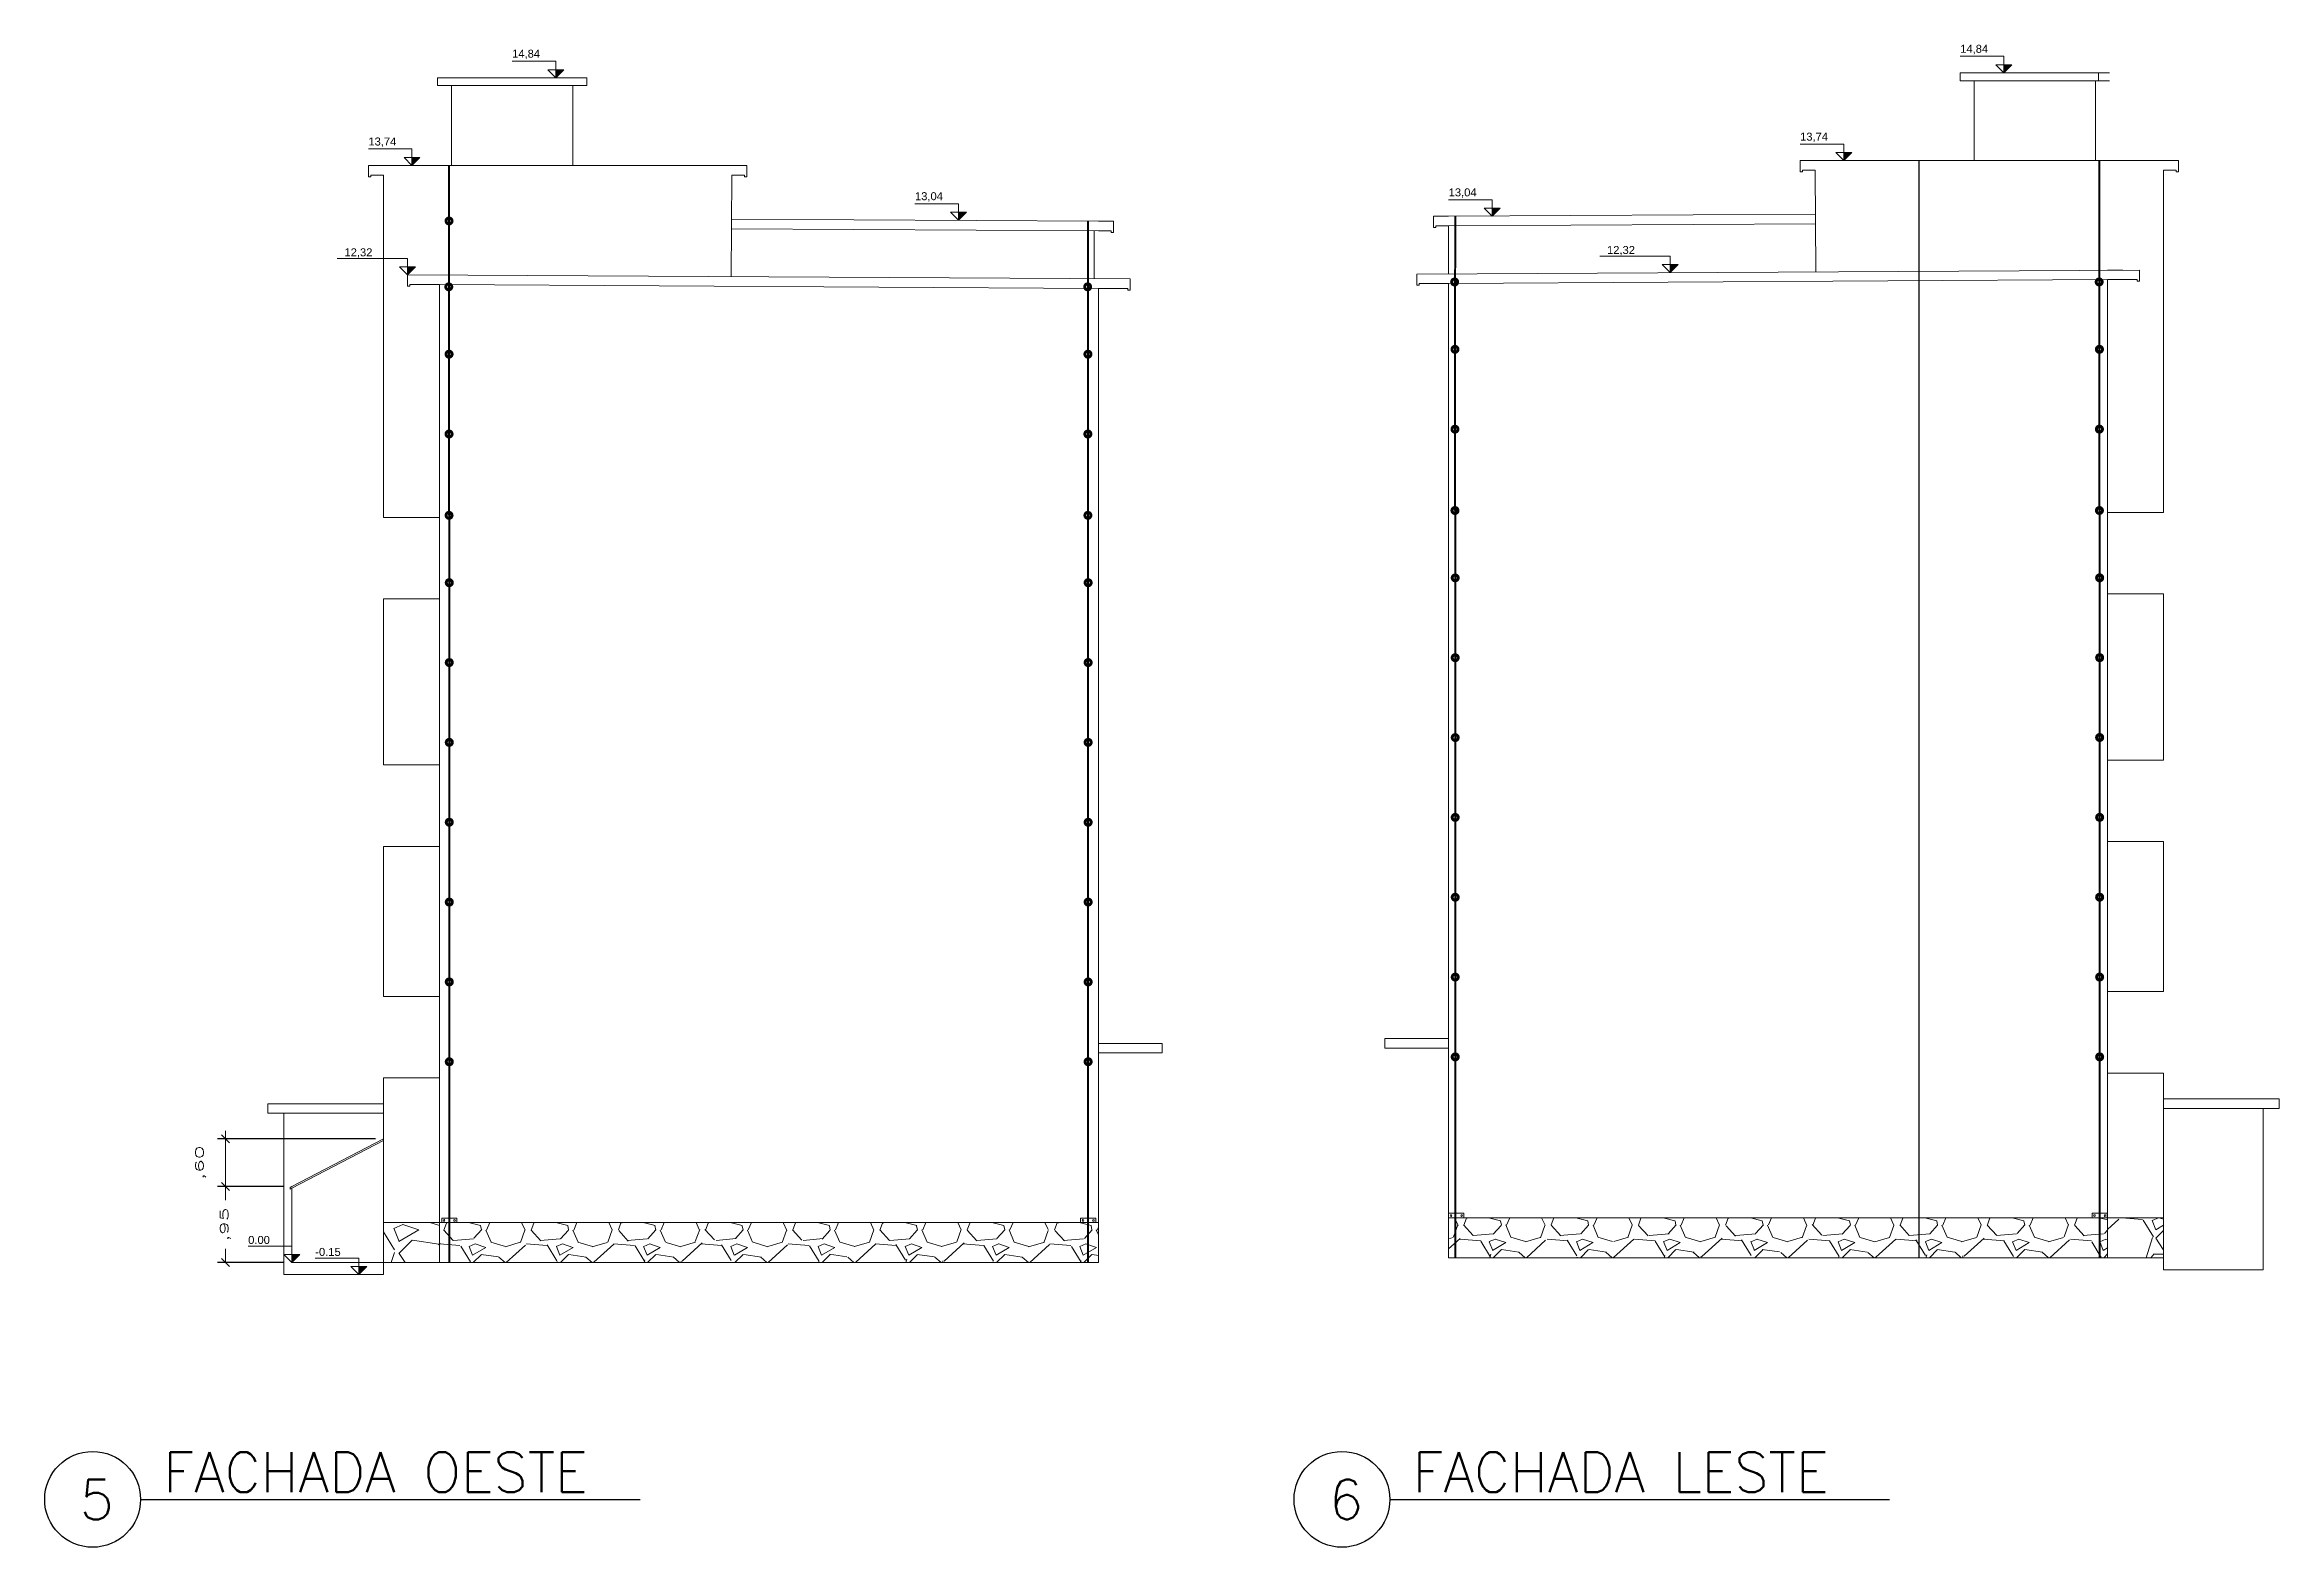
# Model space of a CAD drawing. Extents: x 0 to 11638, y -6007 to 0.
# Drawn here: x 10226.32 to 10254.29, y -3589.97 to -3571.15 of the extents above; entities that cross this region are included whole.
import ezdxf

# ---------------------------------------------------------------- set-up
doc = ezdxf.new("R2010")
doc.units = 0
doc.layers.get('0').update_dxf_attribs({"linetype": 'CONTINUOUS'})
doc.layers.get('Defpoints').update_dxf_attribs({"linetype": 'CONTINUOUS'})
for name, color, linetype in [('ARQ - Cotas', 1, 'CONTINUOUS'), ('ELE-BARRA CHATA ALUMÍNIO', 140, 'CONTINUOUS'), ('ELE-CX. INSPEÇÃO', 40, 'CONTINUOUS')]:
    doc.layers.add(name, color=color, linetype=linetype)
doc.layers.add('ARQ - Esquadrias', color=1, linetype='CONTINUOUS', lineweight=9)
doc.layers.add('ELE-FIXADOR GELCAM', color=160, linetype='CONTINUOUS', lineweight=20)
doc.styles.add('ARIAL', font='arial.ttf')
doc.styles.add('COTA', font='romans.shx', dxfattribs={"width": 2})
doc.styles.add('ROMANS', font='romans.shx', dxfattribs={"height": 0.3})
doc.dimstyles.new('COTA-COMLINHA', dxfattribs={"dimtxt": 0.001, "dimasz": 0.001, "dimexe": 0.001, "dimexo": 0.001, "dimgap": 0.001, "dimtad": 0, "dimzin": 4, "dimtxsty": 'COTA', "dimblk": 'OBLIQUE', "dimcen": 0.001, "dimclrd": 2, "dimclre": 2, "dimclrt": 2, "dimazin": 0, "dimtfac": 1, "dimtmove": 2, "dimatfit": 0, "dimldrblk": 'OBLIQUE', "dimfxl": 1, "dimtfill": 1, "dimtfillclr": 2, "dimlwd": -1, "dimarcsym": 0})

msp = doc.modelspace()

# ---------------------------------------------------------------- texts
at = {"lineweight": -2, "char_height": 0.5, "attachment_point": 1, "style": 'ROMANS'}
for s, width, insert in [('FACHADA OESTE', 15.14067, (10227.799, -3588.78)), ('FACHADA LESTE', 15.14067, (10243.442, -3588.78)), ('5', 0.78764, (10226.753, -3589.122)), ('6', 0.78764, (10242.395, -3589.122))]:
    msp.add_mtext_dynamic_manual_height_columns(s, width=width, gutter_width=1500, heights=[0], dxfattribs=dict(at, insert=insert))
at = {"layer": 'ARQ - Cotas', "lineweight": 5, "ltscale": 0.001, "char_height": 0.1, "attachment_point": 7, "line_spacing_factor": 0.970891, "style": 'ARIAL'}
for s, insert in [('14,84', (10232.168, -3571.332)), ('14,84', (10250.299, -3571.271)), ('13,74', (10230.368, -3572.432)), ('13,74', (10248.294, -3572.371)), ('13,04', (10237.212, -3573.117)), ('13,04', (10243.894, -3573.069)), ('12,32', (10230.069, -3573.82)), ('12,32', (10245.877, -3573.791)), ('0.00', (10228.863, -3586.172)), ('-0.15', (10229.703, -3586.322))]:
    msp.add_mtext(s, dxfattribs=dict(at, insert=insert))

# ---------------------------------------------------------------- blocks, each defined once
blk = doc.blocks.new('_Oblique')
at = {"layer": 'ARQ - Esquadrias', "color": 0, "lineweight": -2}
blk.add_line((-0.5, -0.5), (0.5, 0.5), dxfattribs=at)
blk = doc.blocks.new('*D883')
at = {"layer": 'Defpoints', "color": 0, "lineweight": -2, "ltscale": 0.01, "transparency": 16777216}
for p in [(10228.578, -3585.452), (10229.408, -3585.452), (10229.408, -3586.404)]:
    blk.add_point(p, dxfattribs=at)
at = {"layer": 'ELE-FIXADOR GELCAM', "color": 2, "lineweight": -2, "ltscale": 0.01, "transparency": 16777216}
for p, q in [((10229.308, -3585.452), (10228.478, -3585.452)), ((10229.308, -3586.404), (10228.478, -3586.404))]:
    blk.add_line(p, q, dxfattribs=at)
at = {"layer": 'ELE-FIXADOR GELCAM', "color": 2, "ltscale": 0.01, "transparency": 16777216}
for p, q in [((10228.578, -3585.452), (10228.578, -3585.623)), ((10228.578, -3586.404), (10228.578, -3586.232))]:
    blk.add_line(p, q, dxfattribs=at)
at = {"layer": 'ELE-FIXADOR GELCAM', "color": 2, "ltscale": 0.01, "transparency": 16777216, "xscale": 0.1, "yscale": 0.1, "zscale": 0.1}
for p, rotation in [((10228.578, -3585.452), 90), ((10228.578, -3586.404), 270)]:
    blk.add_blockref('_Oblique', p, dxfattribs=dict(at, rotation=rotation))
at = {"layer": 'ELE-FIXADOR GELCAM', "color": 2, "lineweight": -3, "ltscale": 0.01, "transparency": 16777216, "insert": (10228.578, -3585.928), "char_height": 0.1, "attachment_point": 5, "rotation": 90, "style": 'COTA', "bg_fill": 3, "box_fill_scale": 1.1, "bg_fill_color": 9, "bg_fill_true_color": 13158600, "bg_fill_transparency": 0}
blk.add_mtext(',95', dxfattribs=at)
blk = doc.blocks.new('*D884')
at = {"layer": 'Defpoints', "color": 0, "lineweight": -2, "ltscale": 0.01, "transparency": 16777216}
for p in [(10228.578, -3584.854), (10230.558, -3584.854), (10229.408, -3585.452)]:
    blk.add_point(p, dxfattribs=at)
at = {"layer": 'ELE-FIXADOR GELCAM', "color": 2, "lineweight": -2, "ltscale": 0.01, "transparency": 16777216}
for p, q in [((10230.458, -3584.854), (10228.478, -3584.854)), ((10229.308, -3585.452), (10228.478, -3585.452))]:
    blk.add_line(p, q, dxfattribs=at)
at = {"layer": 'ELE-FIXADOR GELCAM', "color": 2, "ltscale": 0.01, "transparency": 16777216}
for p, q in [((10228.578, -3584.854), (10228.578, -3584.754)), ((10228.578, -3585.452), (10228.578, -3584.854)), ((10228.578, -3585.452), (10228.578, -3585.552))]:
    blk.add_line(p, q, dxfattribs=at)
at = {"layer": 'ELE-FIXADOR GELCAM', "color": 2, "ltscale": 0.01, "transparency": 16777216, "xscale": 0.1, "yscale": 0.1, "zscale": 0.1}
for p, rotation in [((10228.578, -3584.854), 270), ((10228.578, -3585.452), 90)]:
    blk.add_blockref('_Oblique', p, dxfattribs=dict(at, rotation=rotation))
at = {"layer": 'ELE-FIXADOR GELCAM', "color": 2, "lineweight": -3, "ltscale": 0.01, "transparency": 16777216, "insert": (10228.268, -3585.153), "char_height": 0.1, "attachment_point": 5, "rotation": 90, "style": 'COTA', "bg_fill": 3, "box_fill_scale": 1.1, "bg_fill_color": 9, "bg_fill_true_color": 13158600, "bg_fill_transparency": 0}
blk.add_mtext(',60', dxfattribs=at)

# ---------------------------------------------------------------- hatches: boundary and pattern name
at = {"lineweight": 5}
h = msp.add_hatch(dxfattribs=at)
h.set_pattern_fill('GRAVEL', color=0, scale=0.065)
h.set_pattern_definition([(228.0127875, (7574.44664, -5614.75181), (-13.208000001, -14.858999999), [0.2221189, -21.9898144]), (184.969741, (7574.29805, -5614.91691), (19.8119999922, 1.651000094), [0.3811631, -37.7351318]), (132.510447, (7573.91832, -5614.94993), (16.510000007, -18.1609999937), [0.268763, -26.6075698]), (267.273689, (7573.27443, -5615.36268), (1.6510000035, 33.0199999998), [0.3471029, -34.3631843]), (292.8336542, (7573.25792, -5615.70939), (-8.2550000007, 19.8119999997), [0.3403619, -33.695875]), (357.273689, (7573.39, -5616.02308), (-33.0199999998, 1.6510000035), [0.3471029, -34.3631843]), (37.6942405, (7573.73671, -5616.03959), (-21.462999999, -16.5100000012), [0.4590259, -45.44352495]), (72.2553284, (7574.09993, -5615.75892), (11.5570000031, 36.321999999), [0.4333677, -42.9034168]), (121.4295656, (7574.23201, -5615.34617), (-13.2080000019, 21.4629999988), [0.34827845, -34.4796047]), (175.2363583, (7574.0504, -5615.04899), (18.161, -1.651000003), [0.3976136, -19.483059]), (222.3974378, (7573.65416, -5615.015973), (-19.8119999994, -18.1610000007), [0.51420065, -50.9059021]), (138.814075, (7574.90892, -5615.3792), (-11.556999999, 9.906000001), [0.17550295, -17.3748678]), (171.4692344, (7574.77684, -5615.26362), (21.4630000006, -3.3019999963), [0.3338933, -33.05551535]), (225, (7574.4466, -5615.2141), (-2e-16, -1.651), [0.2334861, -2.1013805]), (203.1985905, (7574.33107, -5615.01597), (8.255, 3.302), [0.12573686, -12.4479045]), (291.80141, (7574.2155, -5615.0655), (-1.651, 4.953), [0.17781765, -8.71308944]), (30.963757, (7574.28154, -5615.2306), (4.953, 3.302), [0.2888078, -9.3380938]), (161.565051, (7574.5292, -5615.082), (3.302, -1.651), [0.20883664, -5.0120838]), (16.3895403, (7573.25792, -5615.0655), (16.51, 4.953), [0.2925572, -28.9632373]), (70.346176, (7573.53859, -5614.98295), (-6.6040000006, -18.1609999998), [0.2454393, -24.2984402]), (293.1985905, (7574.5292, -5614.75181), (-3.302, 8.255), [0.2514721, -12.3221693]), (343.6104597, (7574.62825, -5614.98295), (-16.5100000003, 4.9529999988), [0.2925572, -28.9632373]), (339.443955, (7573.25792, -5616.08912), (-8.255, 3.302), [0.2821229, -13.8240273]), (294.7751406, (7573.52208, -5616.18818), (-8.25500001, 18.1609999955), [0.2363869, -23.4023357]), (66.8014095, (7574.5457, -5616.40281), (3.302, 8.255), [0.2514721, -12.3221693]), (17.3540246, (7574.64476, -5616.17167), (-21.4629999996, -6.6040000014), [0.2767588, -27.3990444]), (69.443955, (7573.73671, -5616.40281), (-3.302, -8.255), [0.1410614, -13.96508874]), (101.309932, (7574.44664, -5616.4028), (-1.651, 6.604), [0.0841845, -8.3342967]), (165.963757, (7574.43013, -5616.32026), (4.953, -1.651), [0.3403619, -6.4668855]), (186.009006, (7574.09993, -5616.23771), (16.51, 1.6510000009), [0.31542355, -31.2268872]), (303.690068, (7574.28154, -5615.3792), (-1.651, 3.302), [0.2381105, -5.7146546]), (353.1572266, (7574.41362, -5615.57731), (28.0670000002, -3.3019999985), [0.4157119, -41.1554059]), (60.945396, (7574.82637, -5615.62684), (-6.604, -11.557), [0.16998036, -16.828105]), (90, (7574.909, -5615.4783), (-1.651, 1.651), [0.09906, -1.55194]), (120.256437, (7574.06691, -5616.18818), (6.603999999, -11.5570000005), [0.2293635, -22.7070615]), (48.0127875, (7573.95134, -5615.99006), (13.208000001, 14.858999999), [0.4442379, -21.7676954]), (0, (7574.2485, -5615.6599), (1.651, 1.651), [0.42926, -1.22174]), (325.3048465, (7574.67778, -5615.65986), (16.5100000063, -11.556999991), [0.2610462, -25.8435559]), (254.054604, (7574.89241, -5615.80845), (-1.651, -6.604), [0.2403889, -11.7790725]), (207.6459754, (7574.82637, -5616.03959), (-31.3690000012, -16.5099999978), [0.3913943, -38.7481019]), (175.4260787, (7574.47966, -5616.2212), (-21.463, 1.651), [0.41406915, -40.9928002])])
h.paths.add_polyline_path([(10231.258, -3585.904), (10230.558, -3585.904), (10230.558, -3586.404), (10231.258, -3586.404)])
h = msp.add_hatch(dxfattribs=at)
h.set_pattern_fill('GRAVEL', color=0, scale=0.043)
h.set_pattern_definition([(228.0127875, (7505.644305, -5615.31061), (-8.7376000007, -9.8297999994), [0.14694022, -14.54710797]), (184.969741, (7505.546007, -5615.419833), (13.1063999948, 1.0922000622), [0.25215403, -24.96324102]), (132.510447, (7505.2948, -5615.44168), (10.9220000046, -12.0141999958), [0.17779705, -17.6019308]), (267.273689, (7504.868843, -5615.714727), (1.0922000023, 21.8439999999), [0.22962194, -22.7325681]), (292.8336542, (7504.85792, -5615.94409), (-5.46100000046, 13.1063999998), [0.2251625, -22.29111733]), (357.273689, (7504.9453, -5616.151607), (-21.8439999999, 1.0922000023), [0.22962194, -22.7325681]), (37.6942405, (7505.17466, -5616.16253), (-14.19859999937, -10.9220000008), [0.30366327, -30.0626396]), (72.2553284, (7505.414943, -5615.976855), (7.64540000206, 24.02839999935), [0.2866894, -28.38226034]), (121.4295656, (7505.50232, -5615.703805), (-8.73760000124, 14.1985999992), [0.2303996, -22.80958465]), (175.2363583, (7505.38218, -5615.50721), (12.0141999998, -1.092200002), [0.2630367, -12.8887929]), (222.3974378, (7505.12005, -5615.485365), (-13.10639999958, -12.01420000046), [0.3401635, -33.67621218]), (138.814075, (7505.95012, -5615.72565), (-7.6453999995, 6.5532000005), [0.11610195, -11.4941433]), (171.4692344, (7505.862745, -5615.649195), (14.1986000004, -2.1843999975), [0.22088325, -21.86749477]), (225, (7505.6443, -5615.6164), (-2e-16, -1.0922), [0.15446, -1.39014404]), (203.1985905, (7505.56785, -5615.48536), (5.461, 2.1843999996), [0.08317977, -8.23476762]), (291.8014095, (7505.4914, -5615.51813), (-1.0922, 3.2766), [0.1176332, -5.7640438]), (30.9637565, (7505.53509, -5615.62735), (3.2766, 2.1844), [0.19105745, -6.1775082]), (161.565051, (7505.6989, -5615.52905), (2.1844, -1.0922), [0.13815347, -3.3156862]), (16.3895403, (7504.85792, -5615.51813), (10.922, 3.2766), [0.19353784, -19.16029547]), (70.346176, (7505.043595, -5615.46352), (-4.3688000004, -12.0141999999), [0.16236754, -16.07435274]), (293.1985905, (7505.69892, -5615.31061), (-2.1843999996, 5.461), [0.16635844, -8.15158894]), (343.6104597, (7505.76445, -5615.46352), (-10.9220000002, 3.2765999992), [0.19353784, -19.16029547]), (339.4439548, (7504.85792, -5616.1953), (-5.461, 2.1844), [0.18663514, -9.14512575]), (294.7751406, (7505.03267, -5616.26083), (-5.4610000065, 12.014199997), [0.156379, -15.48154515]), (66.8014095, (7505.70984, -5616.40281), (2.1843999997, 5.461), [0.16635844, -8.15158894]), (17.3540246, (7505.77537, -5616.249905), (-14.1985999997, -4.3688000009), [0.18308658, -18.12552167]), (69.4439548, (7505.17466, -5616.40281), (-2.1844, -5.461), [0.09331757, -9.23844332]), (101.3099325, (7505.6443, -5616.40281), (-1.0922, 4.3688), [0.05569128, -5.51345783]), (165.9637565, (7505.63338, -5616.3482), (3.2766, -1.0922), [0.2251625, -4.27809347]), (186.009006, (7505.414943, -5616.293593), (10.9219999999, 1.0922000006), [0.2086648, -20.6577869]), (303.690068, (7505.5351, -5615.72565), (-1.0922, 2.1844), [0.15751927, -3.78046383]), (353.1572266, (7505.62246, -5615.856713), (18.5674000001, -2.18439999903), [0.2750094, -27.2258839]), (60.945396, (7505.89551, -5615.88948), (-4.3688, -7.6454), [0.11244854, -11.1324387]), (90, (7505.9501, -5615.7912), (-1.0922, 1.0922), [0.065532, -1.026668]), (120.2564372, (7505.3931, -5616.26083), (4.3687999995, -7.6454000003), [0.1517328, -15.02159453]), (48.0127875, (7505.316645, -5616.12976), (8.7376000007, 9.8297999994), [0.29388044, -14.40016775]), (0, (7505.5132, -5615.9113), (1.0922, 1.0922), [0.283972, -0.808228]), (325.3048465, (7505.79721, -5615.91132), (10.9220000041, -7.6453999941), [0.1726921, -17.0965062]), (254.054604, (7505.9392, -5616.00962), (-1.0922, -4.3688), [0.1590265, -7.7923095]), (207.6459754, (7505.89551, -5616.16253), (-20.75180000076, -10.92199999855), [0.2589224, -25.6333597]), (175.4260787, (7505.66615, -5616.28267), (-14.1986, 1.0922), [0.27392267, -27.11831398])])
h.paths.add_polyline_path([(10231.258, -3585.904), (10239.508, -3585.904), (10239.508, -3586.404), (10231.258, -3586.404)])
h = msp.add_hatch(dxfattribs=at)
h.set_pattern_fill('GRAVEL', color=0, scale=0.043)
h.set_pattern_definition([(228.0127875, (7530.430374, -5615.24953), (-8.7376000007, -9.8297999994), [0.14694022, -14.54710797]), (184.969741, (7530.332076, -5615.35875), (13.1063999948, 1.0922000622), [0.25215403, -24.96324102]), (132.510447, (7530.08087, -5615.380595), (10.9220000046, -12.0141999958), [0.17779705, -17.6019308]), (267.273689, (7529.65491, -5615.653645), (1.0922000023, 21.8439999999), [0.22962194, -22.7325681]), (292.8336542, (7529.64399, -5615.883007), (-5.46100000046, 13.1063999998), [0.2251625, -22.29111733]), (357.273689, (7529.731366, -5616.090525), (-21.8439999999, 1.0922000023), [0.22962194, -22.7325681]), (37.6942405, (7529.96073, -5616.101447), (-14.19859999937, -10.9220000008), [0.30366327, -30.0626396]), (72.2553284, (7530.201012, -5615.915773), (7.64540000206, 24.02839999935), [0.2866894, -28.38226034]), (121.4295656, (7530.28839, -5615.64272), (-8.73760000124, 14.1985999992), [0.2303996, -22.80958465]), (175.2363583, (7530.16825, -5615.44613), (12.0141999998, -1.092200002), [0.2630367, -12.8887929]), (222.3974378, (7529.90612, -5615.424283), (-13.10639999958, -12.01420000046), [0.3401635, -33.67621218]), (138.814075, (7530.73619, -5615.66457), (-7.6453999995, 6.5532000005), [0.11610195, -11.4941433]), (171.4692344, (7530.648814, -5615.58811), (14.1986000004, -2.1843999975), [0.22088325, -21.86749477]), (225, (7530.4304, -5615.55535), (-2e-16, -1.0922), [0.15446, -1.39014404]), (203.1985905, (7530.35392, -5615.42428), (5.461, 2.1843999996), [0.08317977, -8.23476762]), (291.8014095, (7530.27747, -5615.45705), (-1.0922, 3.2766), [0.1176332, -5.7640438]), (30.9637565, (7530.32115, -5615.56627), (3.2766, 2.1844), [0.19105745, -6.1775082]), (161.565051, (7530.485, -5615.46797), (2.1844, -1.0922), [0.13815347, -3.3156862]), (16.3895403, (7529.64399, -5615.45705), (10.922, 3.2766), [0.19353784, -19.16029547]), (70.346176, (7529.829664, -5615.40244), (-4.3688000004, -12.0141999999), [0.16236754, -16.07435274]), (293.1985905, (7530.48498, -5615.24953), (-2.1843999996, 5.461), [0.16635844, -8.15158894]), (343.6104597, (7530.550516, -5615.40244), (-10.9220000002, 3.2765999992), [0.19353784, -19.16029547]), (339.4439548, (7529.64399, -5616.13421), (-5.461, 2.1844), [0.18663514, -9.14512575]), (294.7751406, (7529.81874, -5616.199745), (-5.4610000065, 12.014199997), [0.156379, -15.48154515]), (66.8014095, (7530.4959, -5616.34173), (2.1843999997, 5.461), [0.16635844, -8.15158894]), (17.3540246, (7530.56144, -5616.18882), (-14.1985999997, -4.3688000009), [0.18308658, -18.12552167]), (69.4439548, (7529.96073, -5616.34173), (-2.1844, -5.461), [0.09331757, -9.23844332]), (101.3099325, (7530.43037, -5616.34173), (-1.0922, 4.3688), [0.05569128, -5.51345783]), (165.9637565, (7530.41945, -5616.28712), (3.2766, -1.0922), [0.2251625, -4.27809347]), (186.009006, (7530.20101, -5616.23251), (10.9219999999, 1.0922000006), [0.2086648, -20.6577869]), (303.690068, (7530.32115, -5615.66457), (-1.0922, 2.1844), [0.15751927, -3.78046383]), (353.1572266, (7530.40853, -5615.79563), (18.5674000001, -2.18439999903), [0.2750094, -27.2258839]), (60.945396, (7530.68158, -5615.8284), (-4.3688, -7.6454), [0.11244854, -11.1324387]), (90, (7530.7362, -5615.7301), (-1.0922, 1.0922), [0.065532, -1.026668]), (120.2564372, (7530.17917, -5616.199745), (4.3687999995, -7.6454000003), [0.1517328, -15.02159453]), (48.0127875, (7530.102714, -5616.06868), (8.7376000007, 9.8297999994), [0.29388044, -14.40016775]), (0, (7530.2993, -5615.8502), (1.0922, 1.0922), [0.283972, -0.808228]), (325.3048465, (7530.58328, -5615.85024), (10.9220000041, -7.6453999941), [0.1726921, -17.0965062]), (254.054604, (7530.72527, -5615.94854), (-1.0922, -4.3688), [0.1590265, -7.7923095]), (207.6459754, (7530.68158, -5616.101447), (-20.75180000076, -10.92199999855), [0.2589224, -25.6333597]), (175.4260787, (7530.45222, -5616.22159), (-14.1986, 1.0922), [0.27392267, -27.11831398])])
h.paths.add_polyline_path([(10243.894, -3585.843), (10243.894, -3586.343), (10252.144, -3586.343), (10252.144, -3585.843)])
h = msp.add_hatch(dxfattribs=at)
h.set_pattern_fill('GRAVEL', color=0, scale=0.046)
h.set_pattern_definition([(228.0127875, (7530.48524, -5615.17333), (-9.3472000007, -10.5155999993), [0.15719186, -15.56202247]), (184.969741, (7530.38008, -5615.29017), (14.02079999445, 1.16840006656), [0.26974617, -26.7048625]), (132.510447, (7530.11135, -5615.31354), (11.684000005, -12.8523999955), [0.1902015, -18.8299725]), (267.273689, (7529.655674, -5615.60564), (1.16840000245, 23.3679999999), [0.24564208, -24.3185612]), (292.8336542, (7529.64399, -5615.851), (-5.8420000005, 14.0207999998), [0.2408715, -23.84631156]), (357.273689, (7529.73746, -5616.073), (-23.3679999999, 1.16840000245), [0.24564208, -24.3185612]), (37.6942405, (7529.982826, -5616.084683), (-15.18919999933, -11.6840000009), [0.3248491, -32.16003304]), (72.2553284, (7530.239874, -5615.886055), (8.1788000022, 25.7047999993), [0.30669098, -30.36241804]), (121.4295656, (7530.333346, -5615.593955), (-9.3472000013, 15.1891999992), [0.24647398, -24.40095102]), (175.2363583, (7530.20482, -5615.38364), (12.8523999998, -1.168400002), [0.2813881, -13.788011]), (222.3974378, (7529.924406, -5615.360275), (-14.02079999955, -12.8524000005), [0.36389584, -36.02571536]), (138.814075, (7530.81239, -5615.61732), (-8.1787999995, 7.0104000006), [0.1242021, -12.29606028]), (171.4692344, (7530.71892, -5615.535535), (15.1892000004, -2.33679999735), [0.2362937, -23.39313394]), (225, (7530.4852, -5615.5005), (-2e-16, -1.1684), [0.1652363, -1.48713083]), (203.1985905, (7530.40345, -5615.36027), (5.842, 2.3367999996), [0.088983, -8.8092863]), (291.8014095, (7530.32166, -5615.39533), (-1.1684, 3.5052), [0.1258402, -6.16618638]), (30.9637565, (7530.3684, -5615.51217), (3.5052, 2.3368), [0.20438704, -6.60849715]), (161.565051, (7530.54366, -5615.407), (2.3368, -1.1684), [0.1477921, -3.54701313]), (16.3895403, (7529.64399, -5615.395327), (11.684, 3.5052), [0.20704048, -20.49706027]), (70.346176, (7529.84262, -5615.33691), (-4.6736000004, -12.8523999998), [0.1736955, -17.1958192]), (293.1985905, (7530.54366, -5615.17333), (-2.3367999996, 5.842), [0.17796485, -8.72030445]), (343.6104597, (7530.61376, -5615.336907), (-11.6840000002, 3.5051999992), [0.20704048, -20.49706027]), (339.443955, (7529.64399, -5616.11973), (-5.842, 2.3368), [0.1996562, -9.7831578]), (294.7751406, (7529.830934, -5616.18984), (-5.842000007, 12.8523999968), [0.16728918, -16.56165296]), (66.8014095, (7530.55534, -5616.34173), (2.3367999996, 5.842), [0.17796485, -8.72030445]), (17.3540246, (7530.625446, -5616.178155), (-15.1891999997, -4.673600001), [0.19586006, -19.39009295]), (69.443955, (7529.98283, -5616.34173), (-2.3368, -5.842), [0.0998281, -9.8829859]), (101.3099325, (7530.48524, -5616.34173), (-1.1684, 4.6736), [0.0595767, -5.8981177]), (165.963757, (7530.47355, -5616.2833), (3.5052, -1.1684), [0.2408715, -4.5765651]), (186.009006, (7530.239874, -5616.22489), (11.6839999999, 1.1684000006), [0.22322282, -22.09902784]), (303.690068, (7530.3684, -5615.61732), (-1.1684, 2.3368), [0.168509, -4.04421713]), (353.1572266, (7530.46187, -5615.75753), (19.8628000001, -2.33679999896), [0.2941961, -29.12536417]), (60.945396, (7530.75397, -5615.79258), (-4.6736, -8.1788), [0.1202938, -11.90912047]), (90, (7530.8124, -5615.6874), (-1.1684, 1.1684), [0.070104, -1.098296]), (120.2564372, (7530.21651, -5616.18984), (4.6735999994, -8.1788000003), [0.1623188, -16.06961276]), (48.0127875, (7530.13472, -5616.04963), (9.3472000008, 10.5155999993), [0.31438372, -15.4048306]), (0, (7530.345, -5615.816), (1.1684, 1.1684), [0.303784, -0.864616]), (325.3048465, (7530.648814, -5615.81595), (11.6840000044, -8.1787999937), [0.1847404, -18.2892857]), (254.054604, (7530.8007, -5615.9211), (-1.1684, -4.6736), [0.17012138, -8.335959]), (207.6459754, (7530.75397, -5616.084683), (-22.1996000008, -11.68399999845), [0.27698675, -27.42173363]), (175.4260787, (7530.508606, -5616.213207), (-15.1892, 1.1684), [0.29303355, -29.01028937])])
h.paths.add_polyline_path([(10252.844, -3585.843), (10252.144, -3585.843), (10252.144, -3586.343), (10252.844, -3586.343)])
at = {"layer": 'ARQ - Cotas', "lineweight": 5, "ltscale": 0.001}
h = msp.add_hatch(color=256, dxfattribs=at)
h.dxf.hatch_style = 1
h.paths.add_polyline_path([(10232.714, -3571.464), (10232.714, -3571.564), (10232.814, -3571.464)])
h = msp.add_hatch(color=256, dxfattribs=at)
h.dxf.hatch_style = 1
h.paths.add_polyline_path([(10250.845, -3571.403), (10250.845, -3571.503), (10250.945, -3571.403)])
h = msp.add_hatch(color=256, dxfattribs=at)
h.dxf.hatch_style = 1
h.paths.add_polyline_path([(10230.914, -3572.564), (10230.914, -3572.664), (10231.014, -3572.564)])
h = msp.add_hatch(color=256, dxfattribs=at)
h.dxf.hatch_style = 1
h.paths.add_polyline_path([(10248.84, -3572.503), (10248.84, -3572.603), (10248.94, -3572.503)])
h = msp.add_hatch(color=256, dxfattribs=at)
h.dxf.hatch_style = 1
h.paths.add_polyline_path([(10244.44, -3573.2), (10244.44, -3573.3), (10244.54, -3573.2)])
h = msp.add_hatch(color=256, dxfattribs=at)
h.dxf.hatch_style = 1
h.paths.add_polyline_path([(10237.757, -3573.249), (10237.757, -3573.349), (10237.857, -3573.249)])
h = msp.add_hatch(color=256, dxfattribs=at)
h.dxf.hatch_style = 1
h.paths.add_polyline_path([(10230.858, -3573.934), (10230.858, -3574.034), (10230.958, -3573.934)])
h = msp.add_hatch(color=256, dxfattribs=at)
h.dxf.hatch_style = 1
h.paths.add_polyline_path([(10246.667, -3573.905), (10246.667, -3574.005), (10246.767, -3573.905)])
h = msp.add_hatch(color=256, dxfattribs=at)
h.dxf.hatch_style = 1
h.paths.add_polyline_path([(10229.408, -3586.304), (10229.408, -3586.404), (10229.508, -3586.304)])
h = msp.add_hatch(color=256, dxfattribs=at)
h.dxf.hatch_style = 1
h.paths.add_polyline_path([(10230.249, -3586.454), (10230.249, -3586.554), (10230.349, -3586.454)])

# ---------------------------------------------------------------- linework, layer by layer
at = {"color": 0, "lineweight": 5}
for p, q in [((10250.299, -3571.603), (10250.299, -3571.503)), ((10250.299, -3571.503), (10252.169, -3571.503)), ((10250.845, -3571.403), (10250.745, -3571.403)), ((10250.845, -3571.503), (10250.745, -3571.403)), ((10250.845, -3571.503), (10250.845, -3571.403)), ((10252.029, -3571.503), (10252.029, -3571.603)), ((10231.233, -3571.664), (10231.233, -3571.564)), ((10231.233, -3571.564), (10233.103, -3571.564)), ((10231.408, -3571.664), (10231.233, -3571.664)), ((10232.928, -3571.664), (10231.408, -3571.664)), ((10231.408, -3571.664), (10231.408, -3572.664)), ((10232.928, -3572.664), (10232.928, -3571.664)), ((10233.103, -3571.664), (10232.928, -3571.664)), ((10233.103, -3571.564), (10233.103, -3571.664)), ((10250.474, -3571.603), (10250.299, -3571.603)), ((10251.994, -3571.603), (10250.474, -3571.603)), ((10250.474, -3571.603), (10250.474, -3572.603)), ((10251.994, -3572.603), (10251.994, -3571.603)), ((10252.169, -3571.603), (10251.994, -3571.603)), ((10248.294, -3572.723), (10248.294, -3572.603)), ((10253.034, -3572.603), (10248.294, -3572.603)), ((10253.034, -3572.723), (10253.034, -3572.603)), ((10230.368, -3572.784), (10230.368, -3572.664)), ((10230.368, -3572.664), (10235.108, -3572.664)), ((10230.368, -3572.784), (10230.368, -3572.804)), ((10230.368, -3572.804), (10230.398, -3572.804)), ((10230.398, -3572.804), (10230.398, -3572.784)), ((10230.558, -3572.784), (10230.398, -3572.784)), ((10230.558, -3577.071), (10230.558, -3572.784)), ((10234.918, -3572.784), (10234.911, -3574.056)), ((10235.078, -3572.784), (10234.918, -3572.784)), ((10235.078, -3572.804), (10235.078, -3572.784)), ((10235.108, -3572.804), (10235.078, -3572.804)), ((10235.108, -3572.784), (10235.108, -3572.664)), ((10235.108, -3572.784), (10235.108, -3572.804)), ((10248.294, -3572.723), (10248.294, -3572.743)), ((10248.294, -3572.743), (10248.324, -3572.743)), ((10248.324, -3572.743), (10248.324, -3572.723)), ((10248.324, -3572.723), (10248.484, -3572.723)), ((10248.484, -3572.723), (10248.491, -3573.995)), ((10252.844, -3577.01), (10252.844, -3572.723)), ((10252.844, -3572.723), (10253.004, -3572.723)), ((10253.004, -3572.743), (10253.004, -3572.723)), ((10253.034, -3572.743), (10253.004, -3572.743)), ((10253.034, -3572.723), (10253.034, -3572.743)), ((10239.508, -3573.361), (10234.915, -3573.336)), ((10239.508, -3573.481), (10234.915, -3573.456)), ((10239.455, -3574.081), (10239.455, -3573.481)), ((10239.698, -3573.361), (10239.508, -3573.361)), ((10239.668, -3573.481), (10239.508, -3573.481)), ((10239.668, -3573.501), (10239.668, -3573.481)), ((10239.698, -3573.481), (10239.698, -3573.361)), ((10239.698, -3573.481), (10239.698, -3573.501)), ((10243.704, -3573.42), (10243.704, -3573.3)), ((10243.894, -3573.3), (10243.704, -3573.3)), ((10243.704, -3573.42), (10243.704, -3573.44)), ((10243.704, -3573.44), (10243.734, -3573.44)), ((10243.734, -3573.44), (10243.734, -3573.42)), ((10243.734, -3573.42), (10243.894, -3573.42)), ((10243.894, -3573.3), (10248.487, -3573.275)), ((10243.894, -3573.42), (10248.487, -3573.395)), ((10243.894, -3574.02), (10243.894, -3573.42)), ((10239.698, -3573.501), (10239.668, -3573.501)), ((10230.858, -3574.154), (10230.858, -3574.034)), ((10230.858, -3574.034), (10239.908, -3574.084)), ((10252.544, -3573.973), (10243.494, -3574.023)), ((10243.494, -3574.143), (10243.494, -3574.023)), ((10252.144, -3573.975), (10252.334, -3573.975)), ((10252.544, -3574.093), (10252.544, -3573.973)), ((10230.858, -3574.154), (10230.858, -3574.174)), ((10230.858, -3574.174), (10230.888, -3574.174)), ((10231.258, -3574.154), (10230.888, -3574.154)), ((10230.888, -3574.174), (10230.888, -3574.154)), ((10231.258, -3586.404), (10231.258, -3574.154)), ((10231.258, -3574.154), (10239.508, -3574.204)), ((10239.508, -3586.404), (10239.508, -3574.204)), ((10239.508, -3574.204), (10239.878, -3574.204)), ((10239.878, -3574.224), (10239.878, -3574.204)), ((10239.908, -3574.224), (10239.878, -3574.224)), ((10239.908, -3574.204), (10239.908, -3574.084)), ((10239.908, -3574.204), (10239.908, -3574.224)), ((10243.494, -3574.143), (10243.494, -3574.163)), ((10243.494, -3574.163), (10243.524, -3574.163)), ((10243.894, -3574.143), (10243.524, -3574.143)), ((10243.524, -3574.163), (10243.524, -3574.143)), ((10252.144, -3574.093), (10243.894, -3574.143)), ((10243.894, -3586.343), (10243.894, -3574.143)), ((10252.144, -3586.343), (10252.144, -3574.093)), ((10252.144, -3574.093), (10252.514, -3574.093)), ((10252.514, -3574.113), (10252.514, -3574.093)), ((10252.544, -3574.113), (10252.514, -3574.113)), ((10252.544, -3574.093), (10252.544, -3574.113)), ((10230.558, -3577.071), (10231.258, -3577.071)), ((10252.844, -3577.01), (10252.144, -3577.01)), ((10230.558, -3580.171), (10230.558, -3578.091)), ((10231.258, -3578.091), (10230.558, -3578.091)), ((10252.844, -3578.03), (10252.144, -3578.03)), ((10252.844, -3580.11), (10252.844, -3578.03)), ((10231.258, -3580.171), (10230.558, -3580.171)), ((10252.844, -3580.11), (10252.144, -3580.11)), ((10230.558, -3583.071), (10230.558, -3581.191)), ((10231.258, -3581.191), (10230.558, -3581.191)), ((10252.844, -3581.13), (10252.144, -3581.13)), ((10252.844, -3583.01), (10252.844, -3581.13)), ((10231.258, -3583.071), (10230.558, -3583.071)), ((10252.844, -3583.01), (10252.144, -3583.01)), ((10240.308, -3583.659), (10239.508, -3583.659)), ((10239.508, -3583.779), (10240.308, -3583.779)), ((10240.308, -3583.779), (10240.308, -3583.659)), ((10243.094, -3583.718), (10243.094, -3583.598)), ((10243.094, -3583.598), (10243.894, -3583.598)), ((10243.894, -3583.718), (10243.094, -3583.718)), ((10230.558, -3586.404), (10230.558, -3584.091)), ((10231.258, -3584.091), (10230.558, -3584.091)), ((10252.844, -3584.03), (10252.144, -3584.03)), ((10252.844, -3586.343), (10252.844, -3584.03)), ((10254.294, -3584.353), (10252.844, -3584.353)), ((10254.294, -3584.473), (10254.294, -3584.353)), ((10229.108, -3584.534), (10229.108, -3584.414)), ((10229.108, -3584.414), (10230.558, -3584.414)), ((10229.308, -3584.534), (10229.108, -3584.534)), ((10229.308, -3586.404), (10229.308, -3584.534)), ((10229.308, -3584.534), (10230.558, -3584.534)), ((10254.094, -3584.473), (10252.844, -3584.473)), ((10254.094, -3586.343), (10254.094, -3584.473)), ((10254.094, -3584.473), (10254.294, -3584.473)), ((10229.408, -3585.452), (10230.558, -3584.854)), ((10229.408, -3585.474), (10230.558, -3584.876)), ((10229.408, -3585.452), (10229.389, -3585.462)), ((10229.389, -3585.484), (10229.389, -3585.462)), ((10229.417, -3585.469), (10229.389, -3585.484)), ((10229.408, -3586.404), (10229.408, -3585.474)), ((10230.558, -3586.404), (10230.558, -3585.904)), ((10230.558, -3585.904), (10239.508, -3585.904)), ((10243.894, -3585.843), (10252.844, -3585.843)), ((10252.844, -3586.343), (10252.844, -3585.843)), ((10243.894, -3586.343), (10252.144, -3586.343)), ((10252.144, -3586.343), (10252.844, -3586.343)), ((10252.844, -3586.493), (10252.844, -3586.343)), ((10254.094, -3586.343), (10254.094, -3586.493)), ((10229.308, -3586.404), (10229.308, -3586.554)), ((10229.308, -3586.554), (10230.558, -3586.554)), ((10230.558, -3586.404), (10229.408, -3586.404)), ((10231.258, -3586.404), (10230.558, -3586.404)), ((10230.558, -3586.554), (10230.558, -3586.404)), ((10239.508, -3586.404), (10231.258, -3586.404)), ((10254.094, -3586.493), (10252.844, -3586.493))]:
    msp.add_line(p, q, dxfattribs=at)
at = {"color": 40, "lineweight": 5, "true_color": 0xf8d731}
for p, q in [((10243.894, -3585.843), (10243.894, -3585.787)), ((10243.894, -3585.787), (10244.085, -3585.787)), ((10244.085, -3585.843), (10244.085, -3585.787)), ((10251.95, -3585.843), (10251.95, -3585.787)), ((10251.95, -3585.787), (10252.141, -3585.787)), ((10252.141, -3585.843), (10252.141, -3585.787)), ((10231.286, -3585.904), (10231.286, -3585.848)), ((10231.286, -3585.848), (10231.477, -3585.848)), ((10231.286, -3585.904), (10231.477, -3585.904)), ((10231.477, -3585.904), (10231.477, -3585.848)), ((10239.285, -3585.904), (10239.285, -3585.848)), ((10239.285, -3585.848), (10239.476, -3585.848)), ((10239.285, -3585.904), (10239.476, -3585.904)), ((10239.476, -3585.904), (10239.476, -3585.848)), ((10243.894, -3585.843), (10244.085, -3585.843)), ((10251.95, -3585.843), (10252.141, -3585.843))]:
    msp.add_line(p, q, dxfattribs=at)
at = {"lineweight": -2}
for p, q in [((10227.515, -3589.37), (10233.771, -3589.37)), ((10243.158, -3589.37), (10249.413, -3589.37))]:
    msp.add_line(p, q, dxfattribs=at)
at = {"color": 40, "lineweight": 5, "true_color": 0xf8d731}
for centre in [(10243.924, -3585.815), (10244.056, -3585.815), (10251.98, -3585.815), (10252.111, -3585.815), (10231.315, -3585.876), (10231.447, -3585.876), (10239.315, -3585.876), (10239.446, -3585.876)]:
    msp.add_circle(centre, 0.0106, dxfattribs=at)
at = {"lineweight": -2}
for centre in [(10226.915, -3589.37), (10242.558, -3589.37)]:
    msp.add_circle(centre, 0.6, dxfattribs=at)
at = {"layer": 'ARQ - Cotas', "lineweight": 5, "ltscale": 0.001}
for p, q in [((10232.168, -3571.357), (10232.714, -3571.357)), ((10232.714, -3571.464), (10232.614, -3571.464)), ((10232.714, -3571.564), (10232.614, -3571.464)), ((10232.714, -3571.357), (10232.714, -3571.464)), ((10232.814, -3571.464), (10232.714, -3571.464)), ((10232.714, -3571.564), (10232.714, -3571.464)), ((10232.714, -3571.564), (10232.814, -3571.464)), ((10250.299, -3571.296), (10250.845, -3571.296)), ((10250.845, -3571.296), (10250.845, -3571.403)), ((10250.945, -3571.403), (10250.845, -3571.403)), ((10250.845, -3571.503), (10250.945, -3571.403)), ((10230.368, -3572.457), (10230.914, -3572.457)), ((10230.914, -3572.564), (10230.814, -3572.564)), ((10230.914, -3572.664), (10230.814, -3572.564)), ((10230.914, -3572.457), (10230.914, -3572.564)), ((10231.014, -3572.564), (10230.914, -3572.564)), ((10230.914, -3572.664), (10230.914, -3572.564)), ((10230.914, -3572.664), (10231.014, -3572.564)), ((10248.294, -3572.396), (10248.84, -3572.396)), ((10248.84, -3572.503), (10248.74, -3572.503)), ((10248.84, -3572.603), (10248.74, -3572.503)), ((10248.84, -3572.396), (10248.84, -3572.503)), ((10248.94, -3572.503), (10248.84, -3572.503)), ((10248.84, -3572.603), (10248.84, -3572.503)), ((10248.84, -3572.603), (10248.94, -3572.503)), ((10237.212, -3573.142), (10237.757, -3573.142)), ((10237.757, -3573.142), (10237.757, -3573.249)), ((10243.894, -3573.094), (10244.44, -3573.094)), ((10244.44, -3573.2), (10244.34, -3573.2)), ((10244.44, -3573.3), (10244.34, -3573.2)), ((10244.44, -3573.094), (10244.44, -3573.2)), ((10244.54, -3573.2), (10244.44, -3573.2)), ((10244.44, -3573.3), (10244.44, -3573.2)), ((10244.44, -3573.3), (10244.54, -3573.2)), ((10237.757, -3573.249), (10237.657, -3573.249)), ((10237.757, -3573.349), (10237.657, -3573.249)), ((10237.857, -3573.249), (10237.757, -3573.249)), ((10237.757, -3573.349), (10237.757, -3573.249)), ((10237.757, -3573.349), (10237.857, -3573.249)), ((10229.978, -3573.827), (10230.858, -3573.827)), ((10230.858, -3573.934), (10230.758, -3573.934)), ((10230.858, -3574.034), (10230.758, -3573.934)), ((10230.858, -3573.827), (10230.858, -3573.934)), ((10230.958, -3573.934), (10230.858, -3573.934)), ((10230.858, -3574.034), (10230.858, -3573.934)), ((10230.858, -3574.034), (10230.958, -3573.934)), ((10245.786, -3573.798), (10246.667, -3573.798)), ((10246.667, -3573.905), (10246.567, -3573.905)), ((10246.667, -3574.005), (10246.567, -3573.905)), ((10246.667, -3573.798), (10246.667, -3573.905)), ((10246.767, -3573.905), (10246.667, -3573.905)), ((10246.667, -3574.005), (10246.667, -3573.905)), ((10246.667, -3574.005), (10246.767, -3573.905)), ((10228.863, -3586.197), (10229.408, -3586.197)), ((10229.408, -3586.304), (10229.308, -3586.304)), ((10229.408, -3586.404), (10229.308, -3586.304)), ((10229.408, -3586.197), (10229.408, -3586.304)), ((10229.508, -3586.304), (10229.408, -3586.304)), ((10229.408, -3586.404), (10229.408, -3586.304)), ((10229.408, -3586.404), (10229.508, -3586.304)), ((10229.703, -3586.347), (10230.249, -3586.347)), ((10230.249, -3586.347), (10230.249, -3586.454)), ((10230.249, -3586.454), (10230.149, -3586.454)), ((10230.249, -3586.554), (10230.149, -3586.454)), ((10230.349, -3586.454), (10230.249, -3586.454)), ((10230.249, -3586.554), (10230.249, -3586.454)), ((10230.249, -3586.554), (10230.349, -3586.454))]:
    msp.add_line(p, q, dxfattribs=at)
at = {"layer": 'ARQ - Cotas', "lineweight": -2}
msp.add_line((10249.781, -3572.603), (10249.781, -3586.343), dxfattribs=at)
at = {"layer": 'ELE-BARRA CHATA ALUMÍNIO', "const_width": 0.025}
for points in [[(10231.379, -3572.664), (10231.379, -3573.359)], [(10252.042, -3572.605), (10252.042, -3574.965)], [(10231.378, -3573.359), (10231.378, -3575.026)], [(10239.377, -3573.361), (10239.377, -3575.026)], [(10243.977, -3573.3), (10243.973, -3574.965)], [(10231.378, -3575.008), (10231.378, -3577.046)], [(10239.377, -3575.008), (10239.377, -3577.046)], [(10243.973, -3574.948), (10243.973, -3576.985)], [(10252.042, -3574.947), (10252.042, -3576.985)], [(10231.381, -3577.027), (10231.381, -3577.888)], [(10239.38, -3577.027), (10239.38, -3577.888)], [(10243.976, -3576.967), (10243.976, -3577.827)], [(10252.045, -3576.966), (10252.045, -3577.827)], [(10231.381, -3577.87), (10231.381, -3579.908)], [(10239.38, -3577.87), (10239.38, -3579.908)], [(10243.976, -3577.81), (10243.976, -3579.847)], [(10252.045, -3577.809), (10252.045, -3579.847)], [(10231.381, -3579.87), (10231.381, -3581.908)], [(10239.38, -3579.87), (10239.38, -3581.908)], [(10243.976, -3579.81), (10243.976, -3581.847)], [(10252.045, -3579.809), (10252.045, -3581.847)], [(10231.381, -3584.304), (10231.381, -3581.87)], [(10239.38, -3584.304), (10239.38, -3581.87)], [(10243.976, -3584.243), (10243.976, -3581.81)], [(10252.045, -3584.242), (10252.045, -3581.809)]]:
    msp.add_lwpolyline(points, dxfattribs=at)
at = {"layer": 'ELE-CX. INSPEÇÃO', "const_width": 0.025}
for points in [[(10231.381, -3586.404), (10231.381, -3584.304)], [(10239.38, -3586.404), (10239.38, -3584.304)], [(10243.976, -3586.343), (10243.976, -3584.243)], [(10252.045, -3586.342), (10252.045, -3584.242)]]:
    msp.add_lwpolyline(points, dxfattribs=at)
at = {"layer": 'ELE-FIXADOR GELCAM', "const_width": 0.075}
for points in [[(10231.378, -3573.377, -1), (10231.378, -3573.34, -1)], [(10231.378, -3573.377, -1), (10231.378, -3573.34, -1)], [(10231.375, -3574.202, -1), (10231.375, -3574.165, -1)], [(10231.375, -3574.202, -1), (10231.375, -3574.165, -1)], [(10239.374, -3574.202, -1), (10239.374, -3574.165, -1)], [(10239.374, -3574.202, -1), (10239.374, -3574.165, -1)], [(10243.969, -3574.142, -1), (10243.969, -3574.104, -1)], [(10243.969, -3574.142, -1), (10243.969, -3574.104, -1)], [(10252.039, -3574.141, -1), (10252.039, -3574.104, -1)], [(10252.039, -3574.141, -1), (10252.039, -3574.104, -1)], [(10231.378, -3575.046, -1), (10231.378, -3575.008, -1)], [(10231.378, -3575.046, -1), (10231.378, -3575.008, -1)], [(10231.378, -3575.046, -1), (10231.378, -3575.008, -1)], [(10239.377, -3575.046, -1), (10239.377, -3575.008, -1)], [(10239.377, -3575.046, -1), (10239.377, -3575.008, -1)], [(10239.377, -3575.046, -1), (10239.377, -3575.008, -1)], [(10243.973, -3574.985, -1), (10243.973, -3574.948, -1)], [(10243.973, -3574.985, -1), (10243.973, -3574.948, -1)], [(10243.973, -3574.985, -1), (10243.973, -3574.948, -1)], [(10252.042, -3574.985, -1), (10252.042, -3574.947, -1)], [(10252.042, -3574.985, -1), (10252.042, -3574.947, -1)], [(10252.042, -3574.985, -1), (10252.042, -3574.947, -1)], [(10231.378, -3576.046, -1), (10231.378, -3576.008, -1)], [(10231.378, -3576.046, -1), (10231.378, -3576.008, -1)], [(10239.377, -3576.046, -1), (10239.377, -3576.008, -1)], [(10239.377, -3576.046, -1), (10239.377, -3576.008, -1)], [(10243.973, -3575.985, -1), (10243.973, -3575.948, -1)], [(10243.973, -3575.985, -1), (10243.973, -3575.948, -1)], [(10252.042, -3575.985, -1), (10252.042, -3575.947, -1)], [(10252.042, -3575.985, -1), (10252.042, -3575.947, -1)], [(10231.378, -3577.064, -1), (10231.378, -3577.027, -1)], [(10231.378, -3577.064, -1), (10231.378, -3577.027, -1)], [(10239.377, -3577.064, -1), (10239.377, -3577.027, -1)], [(10239.377, -3577.064, -1), (10239.377, -3577.027, -1)], [(10243.973, -3577.004, -1), (10243.973, -3576.966, -1)], [(10243.973, -3577.004, -1), (10243.973, -3576.966, -1)], [(10252.042, -3577.003, -1), (10252.042, -3576.966, -1)], [(10252.042, -3577.003, -1), (10252.042, -3576.966, -1)], [(10231.381, -3577.908, -1), (10231.381, -3577.87, -1)], [(10231.381, -3577.908, -1), (10231.381, -3577.87, -1)], [(10231.381, -3577.908, -1), (10231.381, -3577.87, -1)], [(10239.38, -3577.908, -1), (10239.38, -3577.87, -1)], [(10239.38, -3577.908, -1), (10239.38, -3577.87, -1)], [(10239.38, -3577.908, -1), (10239.38, -3577.87, -1)], [(10243.976, -3577.847, -1), (10243.976, -3577.81, -1)], [(10243.976, -3577.847, -1), (10243.976, -3577.81, -1)], [(10243.976, -3577.847, -1), (10243.976, -3577.81, -1)], [(10252.045, -3577.847, -1), (10252.045, -3577.809, -1)], [(10252.045, -3577.847, -1), (10252.045, -3577.809, -1)], [(10252.045, -3577.847, -1), (10252.045, -3577.809, -1)], [(10243.976, -3578.847, -1), (10243.976, -3578.81, -1)], [(10243.976, -3578.847, -1), (10243.976, -3578.81, -1)], [(10252.045, -3578.847, -1), (10252.045, -3578.809, -1)], [(10252.045, -3578.847, -1), (10252.045, -3578.809, -1)], [(10231.381, -3578.908, -1), (10231.381, -3578.87, -1)], [(10231.381, -3578.908, -1), (10231.381, -3578.87, -1)], [(10239.38, -3578.908, -1), (10239.38, -3578.87, -1)], [(10239.38, -3578.908, -1), (10239.38, -3578.87, -1)], [(10231.381, -3579.908, -1), (10231.381, -3579.87, -1)], [(10231.381, -3579.908, -1), (10231.381, -3579.87, -1)], [(10231.381, -3579.908, -1), (10231.381, -3579.87, -1)], [(10239.38, -3579.908, -1), (10239.38, -3579.87, -1)], [(10239.38, -3579.908, -1), (10239.38, -3579.87, -1)], [(10239.38, -3579.908, -1), (10239.38, -3579.87, -1)], [(10243.976, -3579.847, -1), (10243.976, -3579.81, -1)], [(10243.976, -3579.847, -1), (10243.976, -3579.81, -1)], [(10243.976, -3579.847, -1), (10243.976, -3579.81, -1)], [(10252.045, -3579.847, -1), (10252.045, -3579.809, -1)], [(10252.045, -3579.847, -1), (10252.045, -3579.809, -1)], [(10252.045, -3579.847, -1), (10252.045, -3579.809, -1)], [(10231.381, -3580.908, -1), (10231.381, -3580.87, -1)], [(10231.381, -3580.908, -1), (10231.381, -3580.87, -1)], [(10239.38, -3580.908, -1), (10239.38, -3580.87, -1)], [(10239.38, -3580.908, -1), (10239.38, -3580.87, -1)], [(10243.976, -3580.847, -1), (10243.976, -3580.81, -1)], [(10243.976, -3580.847, -1), (10243.976, -3580.81, -1)], [(10252.045, -3580.847, -1), (10252.045, -3580.809, -1)], [(10252.045, -3580.847, -1), (10252.045, -3580.809, -1)], [(10231.381, -3581.908, -1), (10231.381, -3581.87, -1)], [(10231.381, -3581.908, -1), (10231.381, -3581.87, -1)], [(10231.381, -3581.908, -1), (10231.381, -3581.87, -1)], [(10239.38, -3581.908, -1), (10239.38, -3581.87, -1)], [(10239.38, -3581.908, -1), (10239.38, -3581.87, -1)], [(10239.38, -3581.908, -1), (10239.38, -3581.87, -1)], [(10243.976, -3581.847, -1), (10243.976, -3581.81, -1)], [(10243.976, -3581.847, -1), (10243.976, -3581.81, -1)], [(10243.976, -3581.847, -1), (10243.976, -3581.81, -1)], [(10252.045, -3581.847, -1), (10252.045, -3581.809, -1)], [(10252.045, -3581.847, -1), (10252.045, -3581.809, -1)], [(10252.045, -3581.847, -1), (10252.045, -3581.809, -1)], [(10231.381, -3582.908, -1), (10231.381, -3582.87, -1)], [(10231.381, -3582.908, -1), (10231.381, -3582.87, -1)], [(10239.38, -3582.908, -1), (10239.38, -3582.87, -1)], [(10239.38, -3582.908, -1), (10239.38, -3582.87, -1)], [(10243.976, -3582.847, -1), (10243.976, -3582.81, -1)], [(10243.976, -3582.847, -1), (10243.976, -3582.81, -1)], [(10252.045, -3582.847, -1), (10252.045, -3582.809, -1)], [(10252.045, -3582.847, -1), (10252.045, -3582.809, -1)], [(10231.363, -3583.889, -1), (10231.4, -3583.889, -1)], [(10231.381, -3583.908, -1), (10231.381, -3583.87, -1)], [(10239.362, -3583.889, -1), (10239.399, -3583.889, -1)], [(10239.38, -3583.908, -1), (10239.38, -3583.87, -1)], [(10243.957, -3583.828, -1), (10243.995, -3583.828, -1)], [(10243.976, -3583.847, -1), (10243.976, -3583.81, -1)], [(10252.027, -3583.828, -1), (10252.064, -3583.828, -1)], [(10252.045, -3583.847, -1), (10252.045, -3583.809, -1)]]:
    msp.add_lwpolyline(points, format="xyb", close=True, dxfattribs=at)

msp.set_redraw_order([(e.dxf.handle, doc.entitydb.next_handle()) for e in msp.query("TEXT MTEXT ATTDEF DIMENSION ARC_DIMENSION")])  # texts and dimensions are drawn at this point

# ---------------------------------------------------------------- next in the draw order: dimensions: what is measured, and where the dimension line sits
at = {"layer": 'ELE-FIXADOR GELCAM', "color": 0, "lineweight": -3, "ltscale": 0.01}
dim = msp.add_linear_dim(base=(10228.578, -3585.452), p1=(10229.408, -3586.404), p2=(10229.408, -3585.452), angle=90, dimstyle='COTA-COMLINHA', dxfattribs=at)
dim.commit()
dim.dimension.update_dxf_attribs({"geometry": '*D883', "text_midpoint": (10228.578, -3585.928)})

# ---------------------------------------------------------------- next in the draw order: dimensions: what is measured, and where the dimension line sits
dim = msp.add_linear_dim(base=(10228.578, -3584.854), p1=(10229.408, -3585.452), p2=(10230.558, -3584.854), angle=90, dimstyle='COTA-COMLINHA', dxfattribs=at)
dim.commit()
dim.dimension.update_dxf_attribs({"geometry": '*D884', "text_midpoint": (10228.268, -3585.153)})

doc.saveas('drawing.dxf')
